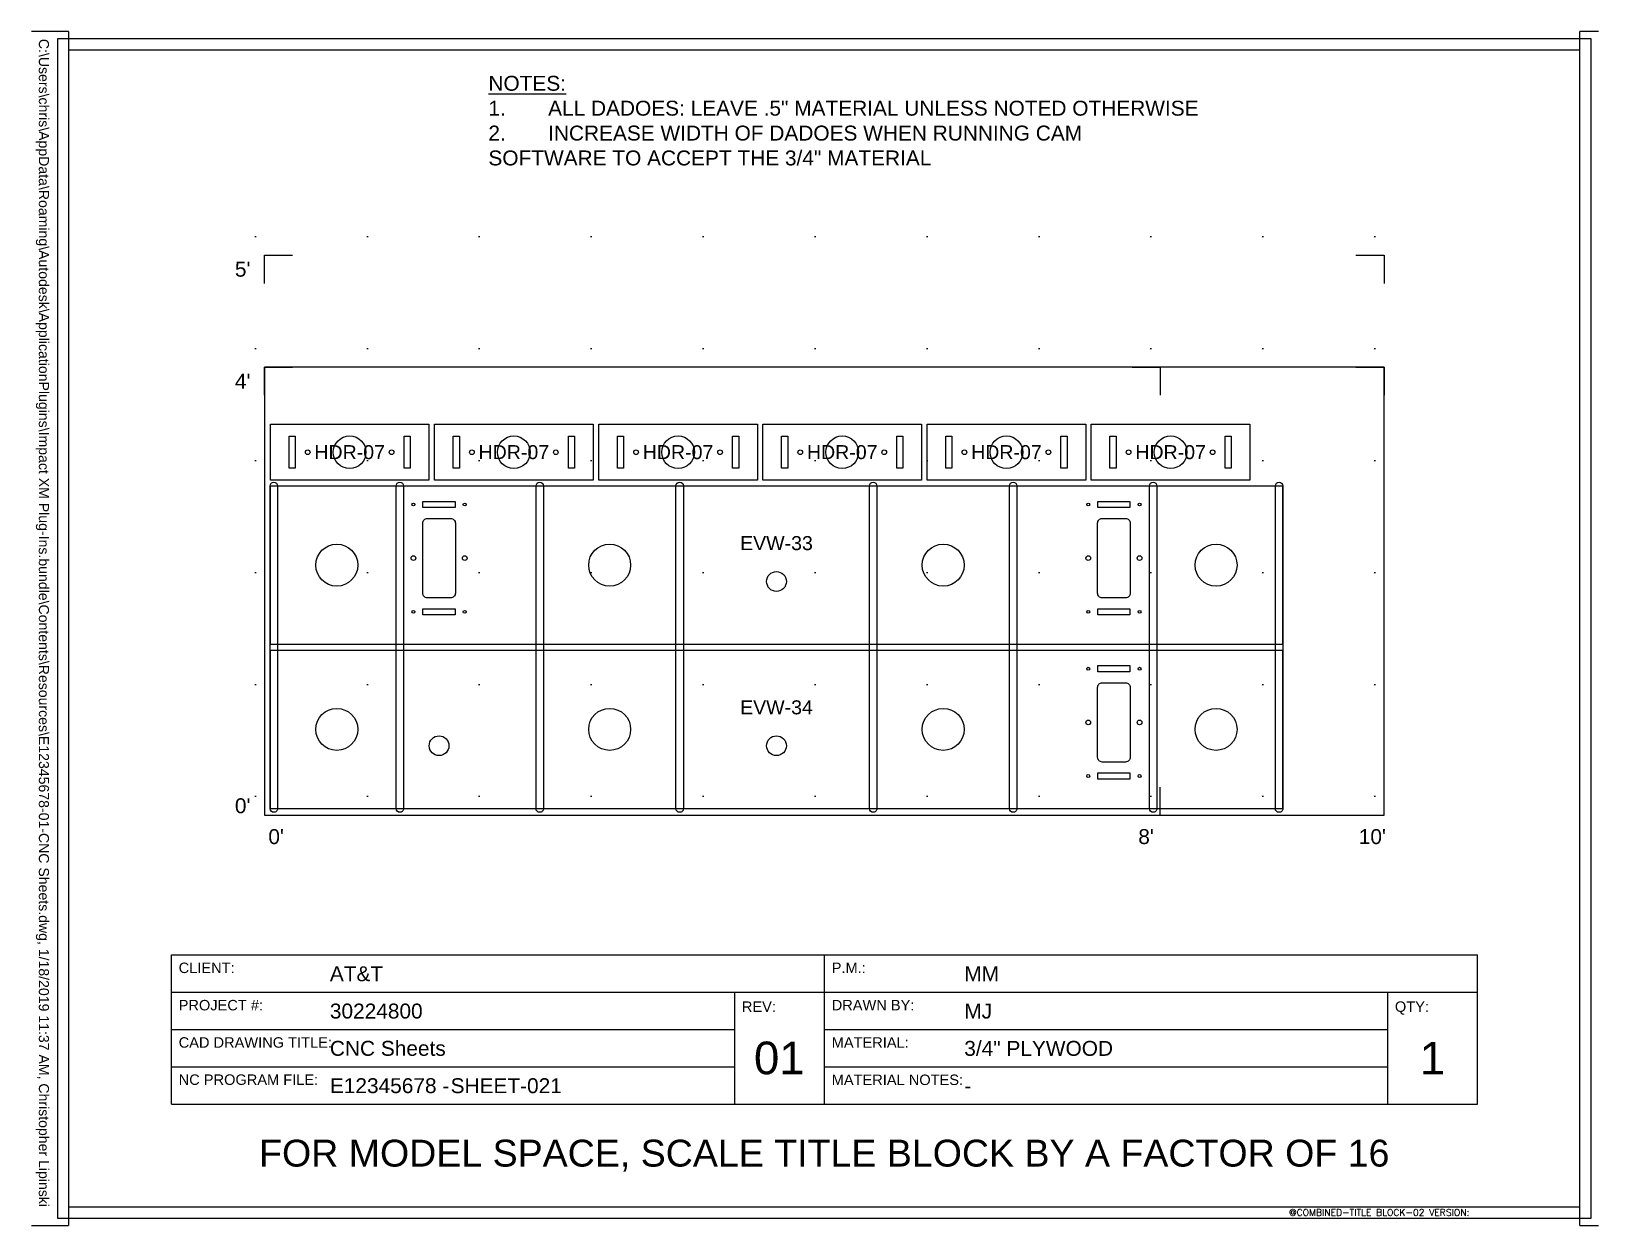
# Model space of a CAD drawing. Header units: inches. Extents: x 292 to 1880, y 512 to 1390.
# Drawn here: x 1512 to 1680, y 1262 to 1390 of the extents above; entities that cross this region are included whole.
import ezdxf
from ezdxf.enums import TextEntityAlignment as Align

# ---------------------------------------------------------------- set-up
doc = ezdxf.new("R2010")
doc.units = ezdxf.units.IN
doc.header["$MEASUREMENT"] = 0
doc.layers.get('Defpoints').update_dxf_attribs({"true_color": 0xff8080})
for name, color, linetype in [('0_GRID', 11, 'Continuous'), ('MD_Annotation', 4, 'Continuous'), ('MD_Title Blocks', 40, 'Continuous'), ('NC_Dado 0.25 Deep', 151, 'Continuous'), ('NC_Drill_D0.313', 20, 'Continuous'), ('NC_Drill_D0.5', 104, 'Continuous'), ('NC_Inside', 230, 'Continuous'), ('NC_Material', 5, 'Continuous'), ('NC_Outside', 74, 'Continuous')]:
    doc.layers.add(name, color=color, linetype=linetype)
doc.styles.add('ANNO', font='swissli.ttf')
doc.styles.get("Standard").update_dxf_attribs({"font": 'simplex.shx'})

msp = doc.modelspace()

# ---------------------------------------------------------------- texts
at = {"layer": 'MD_Annotation', "linetype": 'Continuous', "char_height": 1.5, "attachment_point": 5, "style": 'ANNO'}
for s, insert in [('HDR-07', (1546.12, 1344.89)), ('HDR-07', (1563.72, 1344.89)), ('HDR-07', (1581.32, 1344.89)), ('HDR-07', (1598.92, 1344.89)), ('HDR-07', (1616.52, 1344.89)), ('HDR-07', (1634.12, 1344.89)), ('EVW-33', (1591.87, 1335.14)), ('EVW-34', (1591.87, 1317.54))]:
    msp.add_mtext(s, dxfattribs=dict(at, insert=insert))

# ---------------------------------------------------------------- blocks, each defined once
blk = doc.blocks.new('TBLOCK-CNC SHEET GRID-02')
at = {"layer": '0_GRID'}
h = blk.add_hatch(dxfattribs=at)
h.set_pattern_fill('GRID', color=11, scale=1.5, pattern_type=2)
h.set_pattern_definition([(0, (0.75, 1.5), (0, 1.5), [0, -1.5]), (0, (1.5, 1.5), (0, 1.5), [0, -1.5]), (0, (0, 1.5), (0, 1.5), [0, -1.5]), (0, (1.5, 0), (0, 1.5), [0, -1.5]), (0, (0.75, 0), (0, 1.5), [0, -1.5]), (0, (0, 0), (0, 1.5), [0, -1.5]), (0, (0.75, 0.75), (0, 1.5), [0, -1.5]), (0, (1.5, 0.75), (0, 1.5), [0, -1.5]), (0, (0, 0.75), (0, 1.5), [0, -1.5])])
h.paths.add_polyline_path([(7.75, 4), (-0.25, 4), (-0.25, -0.25), (7.75, -0.25)])
at = {"color": 14}
for p, q in [((0, 3.562), (0, 3.75)), ((0, 3.75), (0.187, 3.75)), ((7.312, 3.75), (7.5, 3.75)), ((7.5, 3.75), (7.5, 3.562)), ((0, 2.812), (0, 3)), ((0, 3), (0.187, 3)), ((5.812, 3), (6, 3)), ((6, 3), (6, 2.812)), ((7.312, 3), (7.5, 3)), ((7.5, 3), (7.5, 2.812)), ((0, 0.187), (0, 0)), ((6, 0), (6, 0.187)), ((7.5, 0), (7.5, 0.187)), ((0, 0), (0.187, 0)), ((5.812, 0), (6, 0)), ((7.312, 0), (7.5, 0))]:
    blk.add_line(p, q, dxfattribs=at)
at = {"color": 11, "char_height": 0.1, "style": 'ANNO'}
for s, insert, attachment_point in [("5'", (-0.094, 3.656), 6), ("4'", (-0.094, 2.906), 6), ("0'", (-0.094, 0.062), 6), ("0'", (0.078, -0.094), 2), ("8'", (5.906, -0.094), 2), ("10'", (7.422, -0.094), 2)]:
    blk.add_mtext(s, dxfattribs=dict(at, insert=insert, attachment_point=attachment_point))
blk = doc.blocks.new('TBLOCK-CNC NOTES-02')
at = {"color": 4, "linetype": 'Continuous', "insert": (0, 0), "char_height": 0.1, "width": 4.5, "attachment_point": 1, "style": 'ANNO'}
blk.add_mtext('\\A1;{\\LNOTES:\\P\\pi-0.3,l0.4,t0.4;}1.^IALL DADOES: LEAVE .5" MATERIAL UNLESS NOTED OTHERWISE\\P2.^IINCREASE WIDTH OF DADOES WHEN RUNNING CAM SOFTWARE TO ACCEPT THE 3/4" MATERIAL ', dxfattribs=at)
blk = doc.blocks.new('*U8')
at = {"color": 5}
for p, q in [((0.688, 1.688), (9.438, 1.688)), ((0.688, 0.788), (0.688, 1.688)), ((5.062, 1.688), (5.062, 0.688)), ((9.438, 0.688), (9.438, 1.688)), ((4.46, 1.438), (4.46, 0.688)), ((4.46, 1.438), (5.062, 1.438)), ((8.835, 1.438), (8.835, 0.688)), ((8.835, 1.438), (9.438, 1.438)), ((0.688, 0.688), (0.688, 0.788)), ((0.688, 0.688), (5.062, 0.688)), ((5.062, 0.688), (9.438, 0.688))]:
    blk.add_line(p, q, dxfattribs=at)
at = {"color": 9}
for p, q in [((0.688, 1.438), (4.46, 1.438)), ((5.062, 1.438), (8.835, 1.438)), ((0.688, 1.188), (4.46, 1.188)), ((5.062, 1.188), (8.835, 1.188)), ((0.688, 0.938), (4.46, 0.938)), ((5.062, 0.938), (8.835, 0.938))]:
    blk.add_line(p, q, dxfattribs=at)
blk.add_lwpolyline([(-0.075, -0.075), (10.2, -0.075), (10.2, 7.825), (-0.075, 7.825)], close=True, dxfattribs=at)
at = {"color": 5}
blk.add_lwpolyline([(0, 0), (10.125, 0), (10.125, 7.75), (0, 7.75)], close=True, dxfattribs=at)
at = {"layer": 'Defpoints'}
for p, q in [((0, 7.875), (-0.25, 7.875)), ((0, 7.875), (0, 7.75)), ((10.125, 7.75), (10.125, 7.875)), ((10.25, 7.875), (10.125, 7.875)), ((0, 0), (0, -0.125)), ((10.125, -0.125), (10.125, 0)), ((-0.25, -0.125), (0, -0.125)), ((10.125, -0.125), (10.25, -0.125))]:
    blk.add_line(p, q, dxfattribs=at)
for name, p in [('TBLOCK-CNC NOTES-02', (2.812, 7.577)), ('TBLOCK-CNC SHEET GRID-02', (1.312, 2.625))]:
    blk.add_blockref(name, p)
at = {"color": 4, "insert": (-0.22, 0), "char_height": 0.0675, "attachment_point": 9, "rotation": 270, "style": 'ANNO'}
blk.add_mtext('C:\\\\Users\\\\chris\\\\AppData\\\\Roaming\\\\Autodesk\\\\ApplicationPlugins\\\\Impact XM Plug-Ins.bundle\\\\Contents\\\\Resources\\\\E12345678-01-CNC Sheets.dwg, 1/18/2019 11:37 AM, Christopher Lipinski', dxfattribs=at)
at = {"color": 4, "style": 'ANNO'}
for s, insert, char_height, attachment_point in [('CLIENT:', (0.737, 1.637), 0.07, 1), ('P.M.:', (5.112, 1.637), 0.07, 1), ('PROJECT #:', (0.737, 1.387), 0.07, 1), ('REV:', (4.51, 1.377), 0.07, 1), ('DRAWN BY:', (5.112, 1.387), 0.07, 1), ('QTY:', (8.885, 1.377), 0.07, 1), ('CAD DRAWING TITLE:', (0.737, 1.137), 0.07, 1), ('CNC Sheets', (1.75, 1.062), 0.1, 4), ('01', (4.761, 0.997), 0.2188, 5), ('MATERIAL:', (5.112, 1.137), 0.07, 1), ('NC PROGRAM FILE:', (0.737, 0.888), 0.07, 1), ('E12345678 -', (1.75, 0.812), 0.1, 4), ('MATERIAL NOTES:', (5.112, 0.887), 0.07, 1)]:
    blk.add_mtext(s, dxfattribs=dict(at, insert=insert, char_height=char_height, attachment_point=attachment_point))
at = {"color": 14, "insert": (5.062, 0.344), "char_height": 0.18, "attachment_point": 5, "style": 'ANNO'}
blk.add_mtext('FOR MODEL SPACE, SCALE TITLE BLOCK BY A FACTOR OF 16', dxfattribs=at)
at = {"color": 4, "style": 'ANNO'}
for tag, p in [('CLIENT_2', (1.75, 1.562)), ('PM_2', (6, 1.562)), ('PROJECT_NO_2', (1.75, 1.312)), ('DET_2', (6, 1.312)), ('MATERIAL', (6, 1.062)), ('NC_PROG', (2.559, 0.812)), ('MATERIAL_NOTES', (6, 0.812))]:
    blk.add_attdef(tag, text='', height=0.1, dxfattribs=at).set_placement(p, align=Align.MIDDLE_LEFT)
blk.add_attdef('QTY', text='', height=0.219, dxfattribs=at).set_placement((9.136, 0.997), align=Align.MIDDLE_CENTER)
at = {"layer": 'Defpoints'}
blk.add_text('@COMBINED-TITLE BLOCK-02 VERSION:', height=0.045, dxfattribs=at).set_placement((8.175, -0.059))
at = {"layer": 'Defpoints', "flags": 2}
blk.add_attdef('TITLE_BLOCK_VERSION', (9.558, -0.059), '', height=0.045, dxfattribs=at)

# ---------------------------------------------------------------- linework, layer by layer
at = {"layer": 'NC_Dado 0.25 Deep'}
for points in [[(1537.6, 1306.69), (1537.6, 1341.29, -0.421843), (1537.99, 1341.67, -0.421843), (1538.39, 1341.29), (1538.39, 1306.69, -0.421842), (1537.99, 1306.3, -0.421843)], [(1551.1, 1306.69), (1551.1, 1341.29, -0.421843), (1551.49, 1341.67, -0.421843), (1551.89, 1341.29), (1551.89, 1306.69, -0.421843), (1551.49, 1306.3, -0.421842)], [(1566.1, 1306.69), (1566.1, 1341.29, -0.421843), (1566.49, 1341.67, -0.421843), (1566.89, 1341.29), (1566.89, 1306.69, -0.421843), (1566.49, 1306.3, -0.421842)], [(1581.1, 1306.69), (1581.1, 1341.29, -0.421843), (1581.49, 1341.67, -0.421843), (1581.89, 1341.29), (1581.89, 1306.69, -0.421843), (1581.49, 1306.3, -0.421843)], [(1601.85, 1306.69), (1601.85, 1341.29, -0.421843), (1602.24, 1341.67, -0.421843), (1602.64, 1341.29), (1602.64, 1306.69, -0.421842), (1602.24, 1306.3, -0.421843)], [(1616.85, 1306.69), (1616.85, 1341.29, -0.421843), (1617.24, 1341.67, -0.421843), (1617.64, 1341.29), (1617.64, 1306.69, -0.421842), (1617.24, 1306.3, -0.421842)], [(1631.85, 1306.69), (1631.85, 1341.29, -0.421843), (1632.24, 1341.67, -0.421842), (1632.64, 1341.29), (1632.64, 1306.69, -0.421842), (1632.24, 1306.3, -0.421843)], [(1645.35, 1306.69), (1645.35, 1341.29, -0.421843), (1645.74, 1341.67, -0.421843), (1646.14, 1341.29), (1646.14, 1306.69, -0.421843), (1645.74, 1306.3, -0.421843)]]:
    msp.add_lwpolyline(points, format="xyb", close=True, dxfattribs=at)
at = {"layer": 'NC_Drill_D0.313'}
for centre in [(1552.95, 1339.29), (1558.45, 1339.29), (1625.29, 1339.29), (1630.79, 1339.29), (1552.95, 1327.79), (1558.45, 1327.79), (1625.29, 1327.79), (1630.79, 1327.79), (1625.29, 1321.69), (1630.79, 1321.69), (1625.29, 1310.19), (1630.79, 1310.19)]:
    msp.add_circle(centre, 0.156, dxfattribs=at)
at = {"layer": 'NC_Drill_D0.5'}
for centre in [(1541.62, 1344.89), (1550.62, 1344.89), (1559.22, 1344.89), (1568.22, 1344.89), (1576.82, 1344.89), (1585.82, 1344.89), (1594.42, 1344.89), (1603.42, 1344.89), (1612.02, 1344.89), (1621.02, 1344.89), (1629.62, 1344.89), (1638.62, 1344.89), (1552.95, 1333.54), (1558.45, 1333.54), (1625.29, 1333.54), (1630.79, 1333.54), (1625.29, 1315.94), (1630.79, 1315.94)]:
    msp.add_circle(centre, 0.25, dxfattribs=at)
at = {"layer": 'NC_Inside'}
for points in [[(1539.62, 1343.17), (1539.62, 1346.6), (1540.28, 1346.6), (1540.28, 1343.17)], [(1551.96, 1343.17), (1551.96, 1346.6), (1552.62, 1346.6), (1552.62, 1343.17)], [(1557.22, 1343.17), (1557.22, 1346.6), (1557.88, 1346.6), (1557.88, 1343.17)], [(1569.56, 1343.17), (1569.56, 1346.6), (1570.22, 1346.6), (1570.22, 1343.17)], [(1574.82, 1343.17), (1574.82, 1346.6), (1575.48, 1346.6), (1575.48, 1343.17)], [(1587.16, 1343.17), (1587.16, 1346.6), (1587.82, 1346.6), (1587.82, 1343.17)], [(1592.42, 1343.17), (1592.42, 1346.6), (1593.08, 1346.6), (1593.08, 1343.17)], [(1604.76, 1343.17), (1604.76, 1346.6), (1605.42, 1346.6), (1605.42, 1343.17)], [(1610.02, 1343.17), (1610.02, 1346.6), (1610.68, 1346.6), (1610.68, 1343.17)], [(1622.36, 1343.17), (1622.36, 1346.6), (1623.02, 1346.6), (1623.02, 1343.17)], [(1627.62, 1343.17), (1627.62, 1346.6), (1628.28, 1346.6), (1628.28, 1343.17)], [(1639.96, 1343.17), (1639.96, 1346.6), (1640.62, 1346.6), (1640.62, 1343.17)], [(1553.98, 1338.96), (1553.98, 1339.62), (1557.42, 1339.62), (1557.42, 1338.96)], [(1626.32, 1338.96), (1626.32, 1339.62), (1629.76, 1339.62), (1629.76, 1338.96)], [(1553.98, 1327.46), (1553.98, 1328.12), (1557.42, 1328.12), (1557.42, 1327.46)], [(1626.32, 1327.46), (1626.32, 1328.12), (1629.76, 1328.12), (1629.76, 1327.46)], [(1626.32, 1321.36), (1626.32, 1322.02), (1629.76, 1322.02), (1629.76, 1321.36)], [(1626.32, 1309.86), (1626.32, 1310.52), (1629.76, 1310.52), (1629.76, 1309.86)]]:
    msp.add_lwpolyline(points, close=True, dxfattribs=at)
for points in [[(1553.95, 1329.79), (1553.95, 1337.29, -0.414214), (1554.45, 1337.79), (1556.95, 1337.79, -0.414214), (1557.45, 1337.29), (1557.45, 1329.79, -0.414214), (1556.95, 1329.29), (1554.45, 1329.29, -0.414214)], [(1626.29, 1329.79), (1626.29, 1337.29, -0.414214), (1626.79, 1337.79), (1629.29, 1337.79, -0.414214), (1629.79, 1337.29), (1629.79, 1329.79, -0.414214), (1629.29, 1329.29), (1626.79, 1329.29, -0.414214)], [(1626.29, 1312.19), (1626.29, 1319.69, -0.414214), (1626.79, 1320.19), (1629.29, 1320.19, -0.414214), (1629.79, 1319.69), (1629.79, 1312.19, -0.414214), (1629.29, 1311.69), (1626.79, 1311.69, -0.414214)]]:
    msp.add_lwpolyline(points, format="xyb", close=True, dxfattribs=at)
for centre, radius in [((1546.12, 1344.89), 1.75), ((1563.72, 1344.89), 1.75), ((1581.32, 1344.89), 1.75), ((1598.92, 1344.89), 1.75), ((1616.52, 1344.89), 1.75), ((1634.12, 1344.89), 1.75), ((1544.74, 1332.79), 2.25), ((1573.99, 1332.79), 2.25), ((1609.74, 1332.79), 2.25), ((1638.99, 1332.79), 2.25), ((1591.87, 1331.04), 1.06), ((1544.74, 1315.19), 2.25), ((1573.99, 1315.19), 2.25), ((1609.74, 1315.19), 2.25), ((1638.99, 1315.19), 2.25), ((1555.7, 1313.44), 1.06), ((1591.87, 1313.44), 1.06)]:
    msp.add_circle(centre, radius, dxfattribs=at)
at = {"layer": 'NC_Material', "linetype": 'Continuous'}
msp.add_lwpolyline([(1537, 1306), (1657, 1306), (1657, 1354), (1537, 1354)], close=True, dxfattribs=at)
at = {"layer": 'NC_Outside'}
for points in [[(1537.62, 1341.89), (1537.62, 1347.89), (1554.62, 1347.89), (1554.62, 1341.89)], [(1555.22, 1341.89), (1555.22, 1347.89), (1572.22, 1347.89), (1572.22, 1341.89)], [(1572.82, 1341.89), (1572.82, 1347.89), (1589.82, 1347.89), (1589.82, 1341.89)], [(1590.42, 1341.89), (1590.42, 1347.89), (1607.42, 1347.89), (1607.42, 1341.89)], [(1608.02, 1341.89), (1608.02, 1347.89), (1625.02, 1347.89), (1625.02, 1341.89)], [(1625.62, 1341.89), (1625.62, 1347.89), (1642.62, 1347.89), (1642.62, 1341.89)], [(1537.62, 1324.29), (1537.62, 1341.29), (1646.12, 1341.29), (1646.12, 1324.29)], [(1537.62, 1306.69), (1537.62, 1323.69), (1646.12, 1323.69), (1646.12, 1306.69)]]:
    msp.add_lwpolyline(points, close=True, dxfattribs=at)

# ---------------------------------------------------------------- block references
at = {"layer": 'MD_Title Blocks'}
ref = msp.add_blockref('*U8', (1516, 1264), dxfattribs=dict(at, xscale=16, yscale=16, zscale=16))
ref.add_attrib('CLIENT_2', 'AT&T', dxfattribs={"layer": '0', "color": 4, "height": 1.6, "style": 'ANNO'}).set_placement((1544, 1289), align=Align.MIDDLE_LEFT)
ref.add_attrib('PROJECT_NO_2', '30224800', dxfattribs={"layer": '0', "color": 4, "height": 1.6, "style": 'ANNO'}).set_placement((1544, 1285), align=Align.MIDDLE_LEFT)
ref.add_attrib('PM_2', 'MM', dxfattribs={"layer": '0', "color": 4, "height": 1.6, "style": 'ANNO'}).set_placement((1612, 1289), align=Align.MIDDLE_LEFT)
ref.add_attrib('DET_2', 'MJ', dxfattribs={"layer": '0', "color": 4, "height": 1.6, "style": 'ANNO'}).set_placement((1612, 1285), align=Align.MIDDLE_LEFT)
ref.add_attrib('NC_PROG', 'SHEET-021', dxfattribs={"layer": '0', "color": 4, "height": 1.6, "style": 'ANNO'}).set_placement((1556.94, 1277), align=Align.MIDDLE_LEFT)
ref.add_attrib('MATERIAL', '3/4" PLYWOOD', dxfattribs={"layer": '0', "color": 4, "height": 1.6, "style": 'ANNO'}).set_placement((1612, 1281), align=Align.MIDDLE_LEFT)
ref.add_attrib('MATERIAL_NOTES', '-', dxfattribs={"layer": '0', "color": 4, "height": 1.6, "style": 'ANNO'}).set_placement((1612, 1277), align=Align.MIDDLE_LEFT)
ref.add_attrib('QTY', '1', dxfattribs={"layer": '0', "color": 4, "height": 3.5, "style": 'ANNO'}).set_placement((1662.18, 1279.95), align=Align.MIDDLE_CENTER)

msp.set_redraw_order([(e.dxf.handle, doc.entitydb.next_handle()) for e in msp.query("TEXT MTEXT ATTDEF DIMENSION ARC_DIMENSION")])  # texts and dimensions are drawn at this point

doc.saveas('drawing.dxf')
